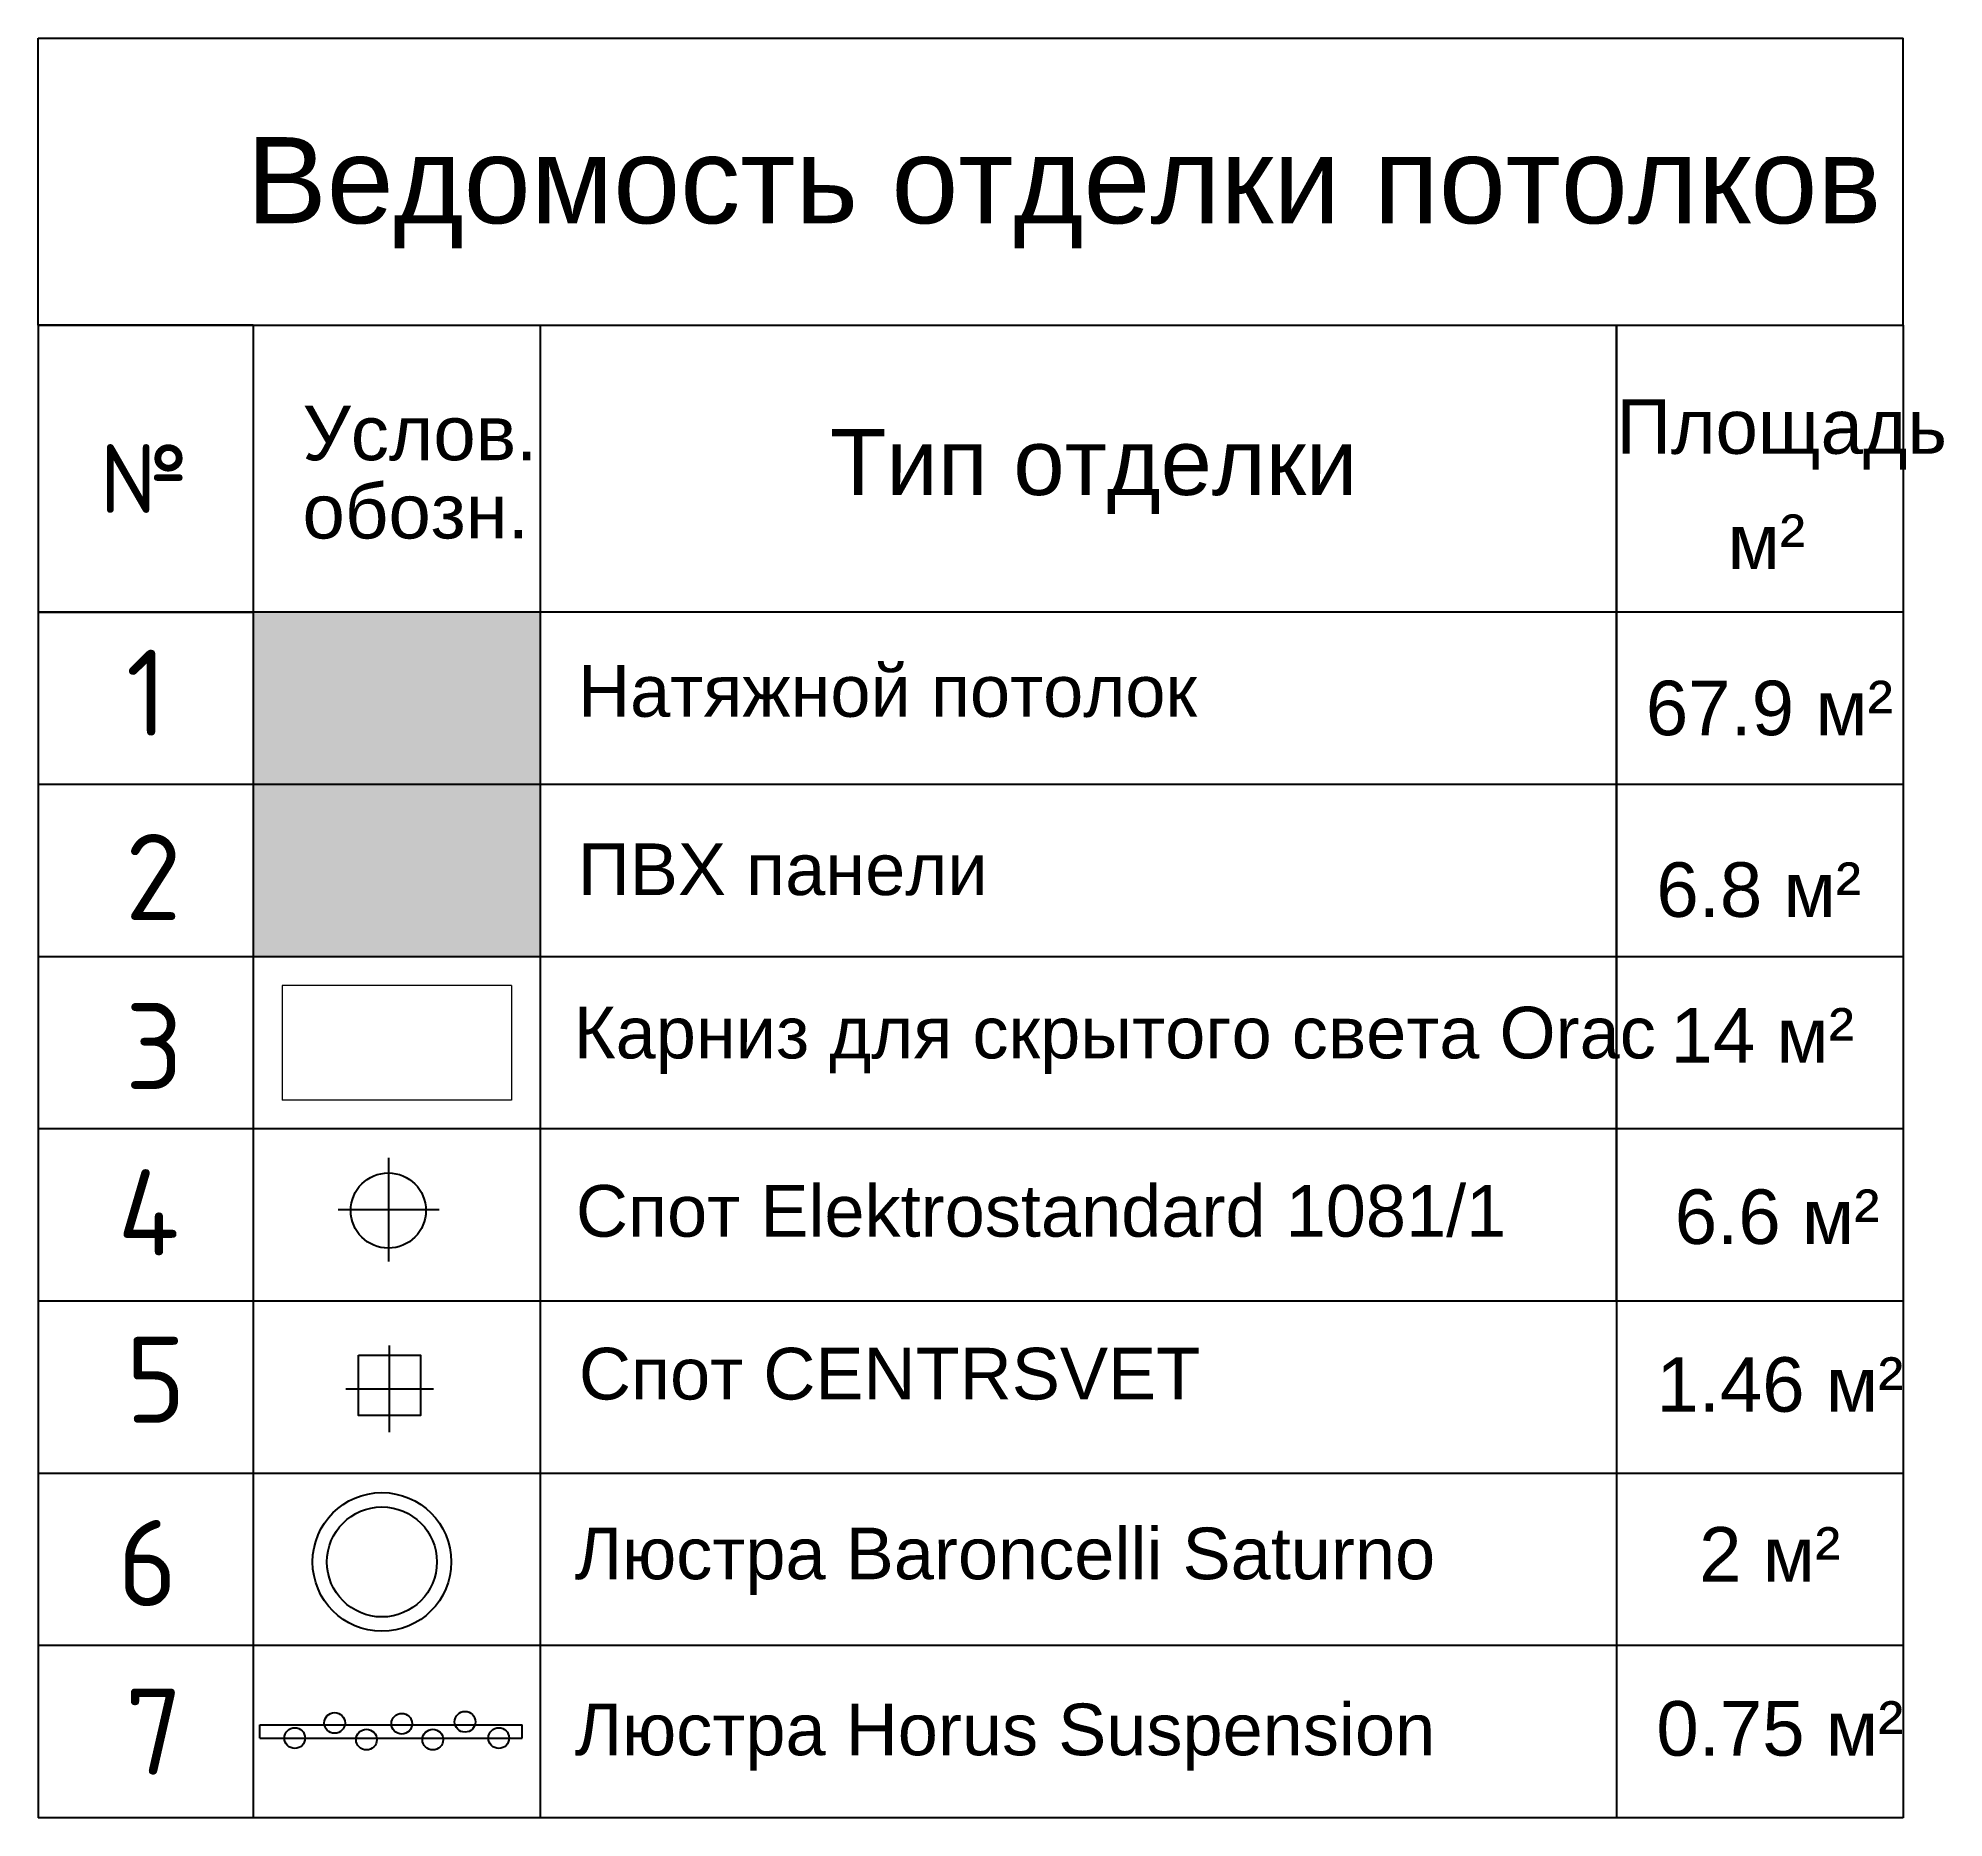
# Model space of a CAD drawing. Header units: millimetres. Extents: x -178199094 to 13669908, y -30538122 to 6091408.
# Drawn here: x 6887593 to 6894234, y 327354 to 333554 of the extents above; entities that cross this region are included whole.
import ezdxf

# ---------------------------------------------------------------- set-up
doc = ezdxf.new("R2010")
doc.units = ezdxf.units.MM
doc.styles.get("Standard").update_dxf_attribs({"font": 'arial.ttf'})
doc.styles.add('{18b73a54-fa43-428c-adcb-c1c7bbdf2c84}', font='Simplex.shx')

msp = doc.modelspace()

# ---------------------------------------------------------------- texts
at = {"color": 7}
for s, height, p in [('Ведомость отделки потолков', 300, (6888318.86976, 332909.48227)), ('Услов.', 190, (6888513.8872, 332083.98227)), ('Площадь', 190, (6893092.62907, 332106.48227)), ('Тип отделки', 230, (6890352.22992, 331962.98227)), ('обозн.', 190, (6888513.8872, 331811.48227)), ('м²', 190, (6893479.92731, 331705.40039)), ('Натяжной потолок', 180, (6889473.89941, 331190.23115)), ('67.9 м²', 190, (6893195.43242, 331126.07573)), ('ПВХ панели', 180, (6889473.89941, 330569.11337)), ('6.8 м²', 190, (6893232.07557, 330493.32224)), ('Карниз для скрытого света Orac  ', 180, (6889458.85641, 330000.16206)), ('14 м²', 190, (6893281.14468, 329985.88797)), ('Спот Elektrostandard 1081/1', 180, (6889466.70102, 329379.11538)), ('6.6 м²', 190, (6893296.27529, 329353.86267)), ('Спот CENTRSVET', 180, (6889477.18134, 328811.99144)), ('1.46 м²', 190, (6893232.07557, 328769.25457)), ('Люстра Baroncelli Saturno', 180, (6889462.86439, 328185.70228)), ('2 м²', 190, (6893381.19212, 328177.49016)), ('Люстра Horus Suspension', 180, (6889462.86439, 327572.64364)), ('0.75 м²', 190, (6893232.07557, 327571.16898))]:
    msp.add_text(s, height=height, dxfattribs=at).set_placement(p)
at = {"color": 7, "attachment_point": 1, "style": '{18b73a54-fa43-428c-adcb-c1c7bbdf2c84}'}
for s, insert, char_height in [('{\\fGOST Common|b0|i0|c204|p34;№}', (6887807.8872, 332139.48227), 240), ('{\\fGOST Common|b0|i0|c0|p34;1}', (6887898.89728, 331423.98227), 300), ('{\\fGOST Common|b0|i0|c0|p34;2}', (6887896.02244, 330781.98227), 300), ('{\\fGOST Common|b0|i0|c0|p34;3}', (6887896.02244, 330192.48227), 300), ('{\\fGOST Common|b0|i0|c0|p34;4}', (6887869.97414, 329613.48227), 300), ('{\\fGOST Common|b0|i0|c0|p34;5}', (6887898.5088, 329030.95107), 300), ('{\\fGOST Common|b0|i0|c0|p34;6}', (6887869.97414, 328392.24691), 300), ('{\\fGOST Common|b0|i0|c0|p34;7}', (6887895.53946, 327805.0169), 300)]:
    msp.add_mtext_dynamic_manual_height_columns(s, width=300, gutter_width=11072.21505, heights=[0], dxfattribs=dict(at, insert=insert, char_height=char_height))

# ---------------------------------------------------------------- hatches: boundary and pattern name
at = {"true_color": 0xfee3a0}
h = msp.add_hatch(color=41, dxfattribs=at)
h.dxf.hatch_style = 1
h.paths.add_polyline_path([(6889342.62907, 330954.48227), (6889342.62907, 331554.48227), (6888342.62907, 331554.48227), (6888342.62907, 330954.48227)])
at = {"true_color": 0xf8f6b0}
h = msp.add_hatch(color=51, dxfattribs=at)
h.dxf.hatch_style = 1
h.paths.add_polyline_path([(6889342.62907, 330954.48227), (6888342.62907, 330954.48227), (6888342.62907, 330354.48227), (6889342.62907, 330354.48227)])

# ---------------------------------------------------------------- linework, layer by layer
at = {"color": 7}
for p, q in [((6887592.62907, 333554.48227), (6894092.62907, 333554.48227)), ((6887592.62907, 332554.48227), (6887592.62907, 333554.48227)), ((6894092.62907, 332554.48227), (6894092.62907, 333554.48227)), ((6887592.62907, 332554.48227), (6894092.62907, 332554.48227)), ((6888342.62907, 332554.48227), (6887592.62907, 332554.48227)), ((6887592.62907, 332554.48227), (6887592.62907, 332554.48227)), ((6887592.62907, 332554.48227), (6887592.62907, 332554.48227)), ((6887592.62907, 332554.48227), (6887592.62907, 327354.48227)), ((6888342.62907, 332554.48227), (6888342.62907, 332554.48227)), ((6888342.62907, 332554.48227), (6888342.62907, 332554.48227)), ((6888342.62907, 332554.48227), (6888342.62907, 327354.48227)), ((6889342.62907, 332554.48227), (6889342.62907, 327354.48227)), ((6893092.62907, 329154.48227), (6893092.62907, 332554.48227)), ((6893092.62907, 332554.48227), (6893092.62907, 327354.48227)), ((6894092.62907, 332554.48227), (6894092.62907, 329954.48227)), ((6894092.62907, 332554.48227), (6894092.62907, 327354.48227)), ((6889342.62907, 332054.48227), (6889342.62907, 332054.48227)), ((6894092.62907, 331554.48227), (6887592.62907, 331554.48227)), ((6887592.62907, 331554.48227), (6888342.62907, 331554.48227)), ((6894092.62907, 330954.48227), (6887592.62907, 330954.48227)), ((6894092.62907, 330354.48227), (6887592.62907, 330354.48227)), ((6894092.62907, 329754.48227), (6887592.62907, 329754.48227)), ((6894092.62907, 329154.48227), (6887592.62907, 329154.48227)), ((6894092.62907, 328554.48227), (6887592.62907, 328554.48227)), ((6894092.62907, 327954.48227), (6887592.62907, 327954.48227)), ((6894092.62907, 327354.48227), (6887592.62907, 327354.48227))]:
    msp.add_line(p, q, dxfattribs=at)
at = {"color": 30, "lineweight": 5, "true_color": 0xf26722}
for p, q in [((6889242.62907, 330254.48227), (6888442.62907, 330254.48227)), ((6888442.62907, 330254.48227), (6888442.62907, 329854.48227)), ((6889242.62907, 330254.48227), (6889242.62907, 329854.48227)), ((6889242.62907, 329854.48227), (6888442.62907, 329854.48227))]:
    msp.add_line(p, q, dxfattribs=at)
at = {"color": 1}
for p, q in [((6888813.11638, 329653.42323), (6888813.11638, 329292.6251)), ((6888990.16659, 329473.02416), (6888638.47075, 329473.02416)), ((6888817.44436, 328697.77307), (6888817.44436, 328999.66693)), ((6888665.46668, 328848.72), (6888970.35494, 328848.72))]:
    msp.add_line(p, q, dxfattribs=at)
at = {"color": 32}
for p, q in [((6888364.86781, 327678.23431), (6889279.7967, 327678.23431)), ((6888364.86781, 327632.39961), (6888364.86781, 327678.23431)), ((6888364.86781, 327632.39961), (6889279.7967, 327632.39961)), ((6889279.7967, 327632.39961), (6889279.7967, 327678.23431))]:
    msp.add_line(p, q, dxfattribs=at)
at = {"color": 1}
msp.add_lwpolyline([(6888709.24424, 328965.96352), (6888925.64448, 328965.96352), (6888925.64448, 328756.59468), (6888709.24424, 328756.59468)], close=True, dxfattribs=at)
msp.add_circle((6888813.11638, 329470.27107), 131.01651, dxfattribs=at)
at = {"color": 32}
for centre, radius in [((6888790.77073, 328245.99324), 241.59112), ((6888790.77073, 328245.99324), 191.59112), ((6888626.00735, 327685.17209), 36.13228), ((6888859.93694, 327682.46945), 36.13228), ((6889080.34489, 327689.22555), 36.13228), ((6888487.01451, 327632.39961), 36.13228), ((6888736.88752, 327627.06829), 36.13228), ((6888968.11233, 327627.06829), 36.13228), ((6889197.98588, 327632.47357), 36.13228)]:
    msp.add_circle(centre, radius, dxfattribs=at)

msp.set_redraw_order([(e.dxf.handle, doc.entitydb.next_handle()) for e in msp.query("TEXT MTEXT ATTDEF DIMENSION ARC_DIMENSION")])  # texts and dimensions are drawn at this point

doc.saveas('drawing.dxf')
